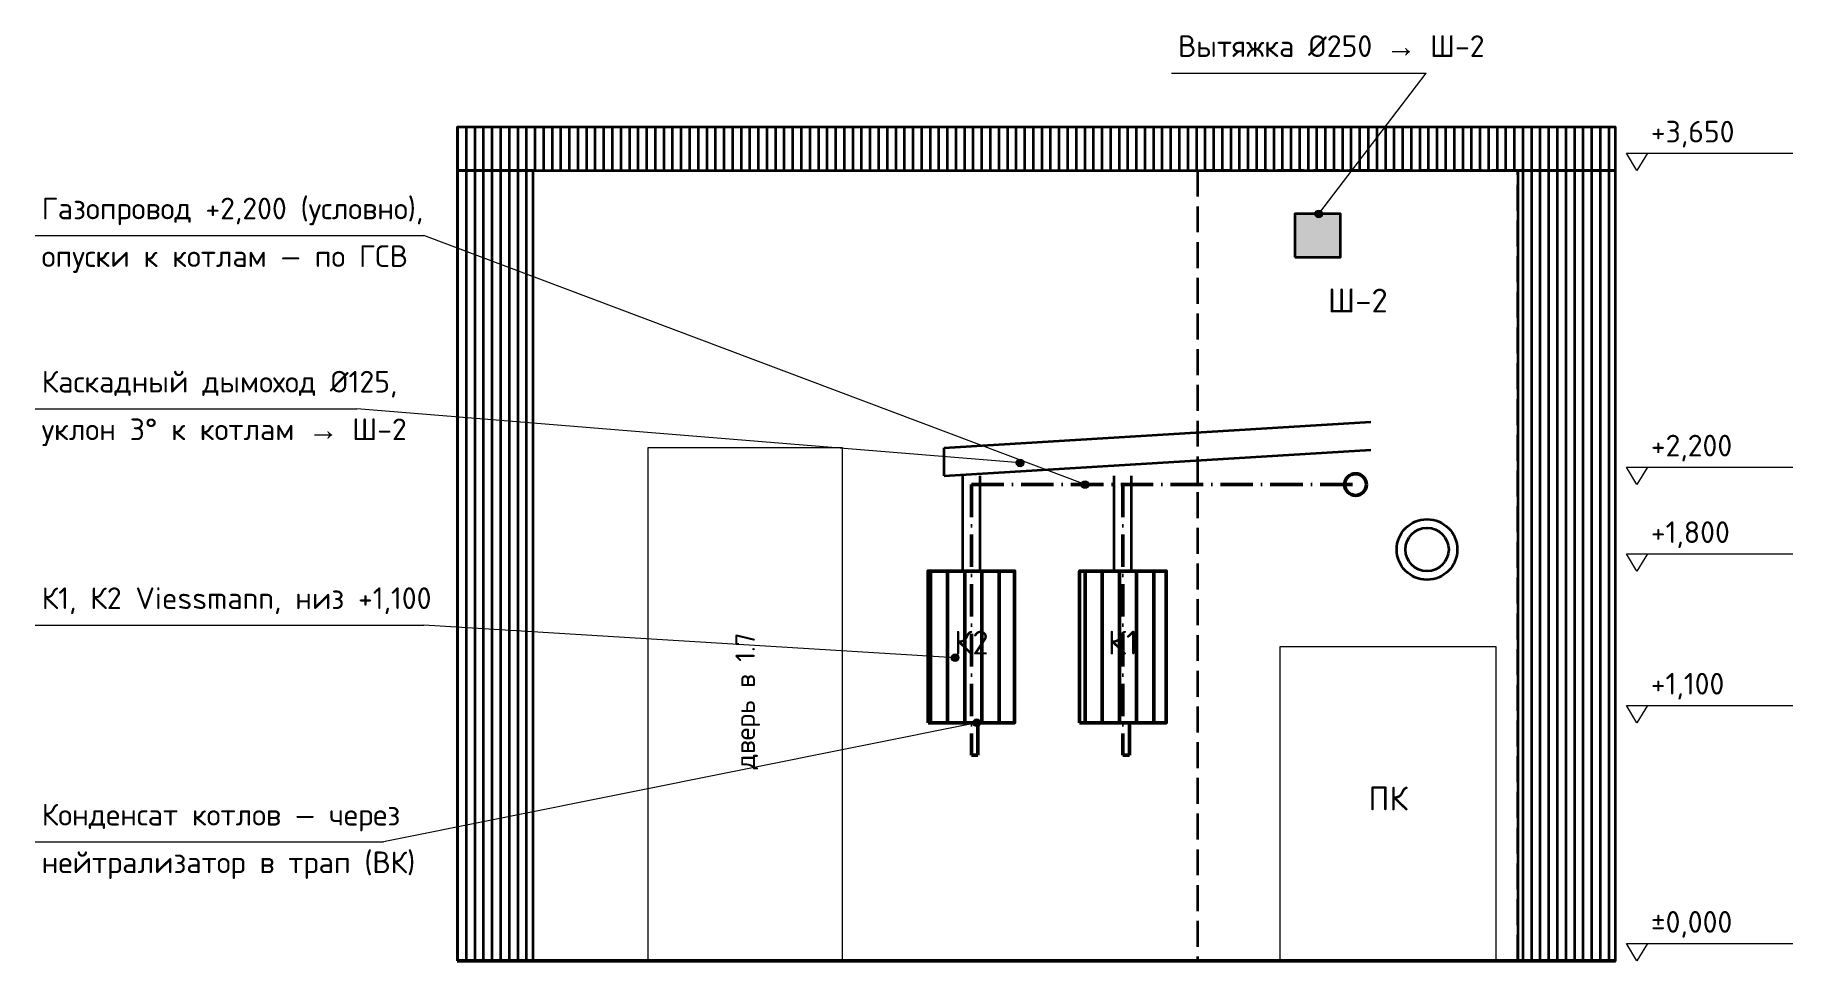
# Model space of a CAD drawing. Header units: millimetres. Extents: x 34984 to 85820, y -6019 to 18943.
# Drawn here: x 77700 to 85820, y 0 to 4276 of the extents above; entities that cross this region are included whole.
import ezdxf
from ezdxf.enums import TextEntityAlignment as Align

# ---------------------------------------------------------------- set-up
doc = ezdxf.new("R2010")
doc.units = ezdxf.units.MM
doc.linetypes.add('ОВ_ШП', pattern=[460, 300, -80, 0, -80])
doc.linetypes.add('ОВ_ШТРИХ', pattern=[330, 240, -90])
for name, color, linetype, lineweight in [('ОВ_В', 32, 'Continuous', 35), ('ОВ_выноски', 7, 'Continuous', 18), ('ОВ_Г', 40, 'Continuous', 50), ('ОВ_дымоход', 8, 'Continuous', 35), ('ОВ_марки', 7, 'Continuous', 18), ('ОВ_оборуд', 7, 'Continuous', 35), ('ОВ_размеры', 7, 'Continuous', 13), ('ОВ_шахты', 7, 'Continuous', 35), ('ТЗ_ГСВ', 40, 'Continuous', 50), ('ТЗ_контекст', 8, 'Continuous', 18)]:
    doc.layers.add(name, color=color, linetype=linetype, lineweight=lineweight)
doc.styles.add('GOST', font='isocpeur.ttf', dxfattribs={"width": 0.9})

msp = doc.modelspace()

# ---------------------------------------------------------------- texts
at = {"layer": 'ОВ_марки', "style": 'GOST'}
for s, p in [('К2', (82025, 1470)), ('К1', (82725, 1470))]:
    msp.add_text(s, height=110, dxfattribs=at).set_placement(p, align=Align.MIDDLE_CENTER)
at = {"layer": 'ОВ_размеры', "style": 'GOST'}
for s, p in [('+3,650', (85164, 3750)), ('+2,200', (85164, 2300)), ('+1,800', (85164, 1900)), ('+1,100', (85164, 1200)), ('±0,000', (85164, 100))]:
    msp.add_text(s, height=100, dxfattribs=at).set_placement(p, align=Align.BOTTOM_LEFT)
at = {"layer": 'ОВ_шахты', "style": 'GOST'}
msp.add_text('Ш-2', height=110, dxfattribs=at).set_placement((83810, 3050), align=Align.MIDDLE_CENTER)
at = {"layer": 'ТЗ_контекст', "style": 'GOST'}
msp.add_text('дверь в 1.7', height=90, rotation=90, dxfattribs=at).set_placement((80980, 1200), align=Align.MIDDLE_CENTER)
msp.add_text('ПК', height=110, dxfattribs=at).set_placement((83950, 750), align=Align.MIDDLE_CENTER)

# ---------------------------------------------------------------- hatches: boundary and pattern name
at = {"layer": 'ОВ_В'}
msp.add_hatch(color=32, dxfattribs=at).paths.add_polyline_path([(83520, 3250), (83730, 3250), (83730, 3450), (83520, 3450)])
at = {"layer": 'ОВ_выноски'}
h = msp.add_hatch(color=7, dxfattribs=at)
edge = h.paths.add_edge_path()
edge.add_arc((83630, 3450), 17.5, 0, 360)
h = msp.add_hatch(color=7, dxfattribs=at)
edge = h.paths.add_edge_path()
edge.add_arc((82250, 2300), 17.5, 0, 360)
h = msp.add_hatch(color=7, dxfattribs=at)
edge = h.paths.add_edge_path()
edge.add_arc((82550, 2200), 17.5, 0, 360)
h = msp.add_hatch(color=7, dxfattribs=at)
edge = h.paths.add_edge_path()
edge.add_arc((81950, 1400), 17.5, 0, 360)
h = msp.add_hatch(color=7, dxfattribs=at)
edge = h.paths.add_edge_path()
edge.add_arc((82050, 1100), 17.5, 0, 360)
at = {"layer": 'ОВ_оборуд'}
h = msp.add_hatch(dxfattribs=at)
h.set_pattern_fill('ANSI31', scale=12.5, angle=45)
h.paths.add_polyline_path([(79650, 3650), (85000, 3650), (85000, 3850), (79650, 3850)])
h = msp.add_hatch(dxfattribs=at)
h.set_pattern_fill('ANSI31', scale=12.5, angle=45)
h.paths.add_polyline_path([(79650, 0), (80000, 0), (80000, 3650), (79650, 3650)])
h = msp.add_hatch(dxfattribs=at)
h.set_pattern_fill('ANSI31', scale=12.5, angle=45)
h.paths.add_polyline_path([(84550, 0), (85000, 0), (85000, 3650), (84550, 3650)])
at = {"layer": 'ТЗ_ГСВ'}
h = msp.add_hatch(dxfattribs=at)
h.set_pattern_fill('ANSI31', scale=25, angle=45)
h.paths.add_polyline_path([(81825, 1100), (82225, 1100), (82225, 1800), (81825, 1800)])
h = msp.add_hatch(dxfattribs=at)
h.set_pattern_fill('ANSI31', scale=25, angle=45)
h.paths.add_polyline_path([(82525, 1100), (82925, 1100), (82925, 1800), (82525, 1800)])

# ---------------------------------------------------------------- linework, layer by layer
at = {"layer": 'ОВ_В'}
msp.add_lwpolyline([(83520, 3250), (83730, 3250), (83730, 3450), (83520, 3450)], close=True, dxfattribs=at)
at = {"layer": 'ОВ_выноски'}
for centre in [(83630, 3450), (82250, 2300), (82550, 2200), (81950, 1400), (82050, 1100)]:
    msp.add_circle(centre, 17.5, dxfattribs=at)
at = {"layer": 'ОВ_Г', "linetype": 'ОВ_ШП', "lineweight": 50, "ltscale": 0.5}
for points in [[(82025, 2200), (83800, 2200)], [(82025, 2200), (82025, 950), (82055, 950), (82055, 1100)], [(82725, 2200), (82725, 950), (82755, 950), (82755, 1100)]]:
    msp.add_lwpolyline(points, dxfattribs=at)
at = {"layer": 'ОВ_Г'}
msp.add_circle((83800, 2200), 50, dxfattribs=at)
at = {"layer": 'ОВ_дымоход', "lineweight": 35}
for points in [[(81900, 2370), (83870, 2490)], [(81900, 2240), (81900, 2370)], [(81900, 2240), (83870, 2360)], [(81985, 1800), (81985, 2240)], [(82065, 1800), (82065, 2240)], [(82685, 1800), (82685, 2240)], [(82765, 1800), (82765, 2240)]]:
    msp.add_lwpolyline(points, dxfattribs=at)
at = {"layer": 'ОВ_дымоход'}
for radius in [140, 100]:
    msp.add_circle((84130, 1900), radius, dxfattribs=at)
at = {"layer": 'ОВ_оборуд'}
for points in [[(79650, 3650), (85000, 3650), (85000, 3850), (79650, 3850)], [(79650, 0), (80000, 0), (80000, 3650), (79650, 3650)], [(84550, 0), (85000, 0), (85000, 3650), (84550, 3650)]]:
    msp.add_lwpolyline(points, close=True, dxfattribs=at)
at = {"layer": 'ОВ_оборуд', "lineweight": 50}
msp.add_lwpolyline([(79650, 0), (85000, 0)], dxfattribs=at)
at = {"layer": 'ОВ_размеры'}
for points in [[(85100, 3650), (85052, 3730), (85148, 3730)], [(85100, 2200), (85052, 2280), (85148, 2280)], [(85100, 1800), (85052, 1880), (85148, 1880)], [(85100, 1100), (85052, 1180), (85148, 1180)], [(85100, 0), (85052, 80), (85148, 80)]]:
    msp.add_lwpolyline(points, close=True, dxfattribs=at)
for points in [[(85100, 3730), (85820, 3730)], [(85100, 2280), (85820, 2280)], [(85100, 1880), (85820, 1880)], [(85100, 1180), (85820, 1180)], [(85100, 80), (85820, 80)]]:
    msp.add_lwpolyline(points, dxfattribs=at)
at = {"layer": 'ОВ_шахты', "linetype": 'ОВ_ШТРИХ', "ltscale": 0.5}
msp.add_lwpolyline([(83070, 0), (84550, 0), (84550, 3650), (83070, 3650)], close=True, dxfattribs=at)
at = {"layer": 'ТЗ_ГСВ', "lineweight": 50}
for points in [[(81825, 1100), (82225, 1100), (82225, 1800), (81825, 1800)], [(82525, 1100), (82925, 1100), (82925, 1800), (82525, 1800)]]:
    msp.add_lwpolyline(points, close=True, dxfattribs=at)
at = {"layer": 'ТЗ_контекст'}
for points in [[(80530, 0), (81430, 0), (81430, 2370), (80530, 2370)], [(83450, 0), (84450, 0), (84450, 1450), (83450, 1450)]]:
    msp.add_lwpolyline(points, close=True, dxfattribs=at)

msp.set_redraw_order([(e.dxf.handle, doc.entitydb.next_handle()) for e in msp.query("TEXT MTEXT ATTDEF DIMENSION ARC_DIMENSION")])  # texts and dimensions are drawn at this point

# ---------------------------------------------------------------- wipeouts: each hides what was drawn before it
for points in [[(82950, 4085), (84126, 4085), (84126, 4270), (82950, 4270)], [(77700, 3180), (79496, 3180), (79496, 3520), (77700, 3520)], [(77700, 2380), (79186, 2380), (79186, 2720), (77700, 2720)], [(77700, 1535), (79496, 1535), (79496, 1720), (77700, 1720)], [(77700, 380), (79310, 380), (79310, 720), (77700, 720)]]:
    msp.add_wipeout(points)

# ---------------------------------------------------------------- next in the draw order: linework, layer by layer
at = {"layer": 'ОВ_выноски'}
for points in [[(82950, 4100), (84126, 4100)], [(83630, 3450), (84126, 4100)], [(77700, 3350), (79496, 3350)], [(82550, 2200), (79496, 3350)], [(77700, 2550), (79186, 2550)], [(82250, 2300), (79186, 2550)], [(77700, 1550), (79496, 1550)], [(81950, 1400), (79496, 1550)], [(82050, 1100), (79310, 550)], [(77700, 550), (79310, 550)]]:
    msp.add_lwpolyline(points, dxfattribs=at)

# ---------------------------------------------------------------- next in the draw order: texts
at = {"layer": 'ОВ_марки', "style": 'GOST'}
for s, p in [('Вытяжка Ø250 → Ш-2', (82980, 4145)), ('Газопровод +2,200 (условно),', (77730, 3395)), ('Каскадный дымоход Ø125,', (77730, 2595)), ('К1, К2 Viessmann, низ +1,100', (77730, 1595)), ('Конденсат котлов — через', (77730, 595))]:
    msp.add_text(s, height=100, dxfattribs=at).set_placement(p, align=Align.BOTTOM_LEFT)
for s, p in [('опуски к котлам — по ГСВ', (77730, 3305)), ('уклон 3° к котлам → Ш-2', (77730, 2505)), ('нейтрализатор в трап (ВК)', (77730, 505))]:
    msp.add_text(s, height=100, dxfattribs=at).set_placement(p, align=Align.TOP_LEFT)

doc.saveas('drawing.dxf')
